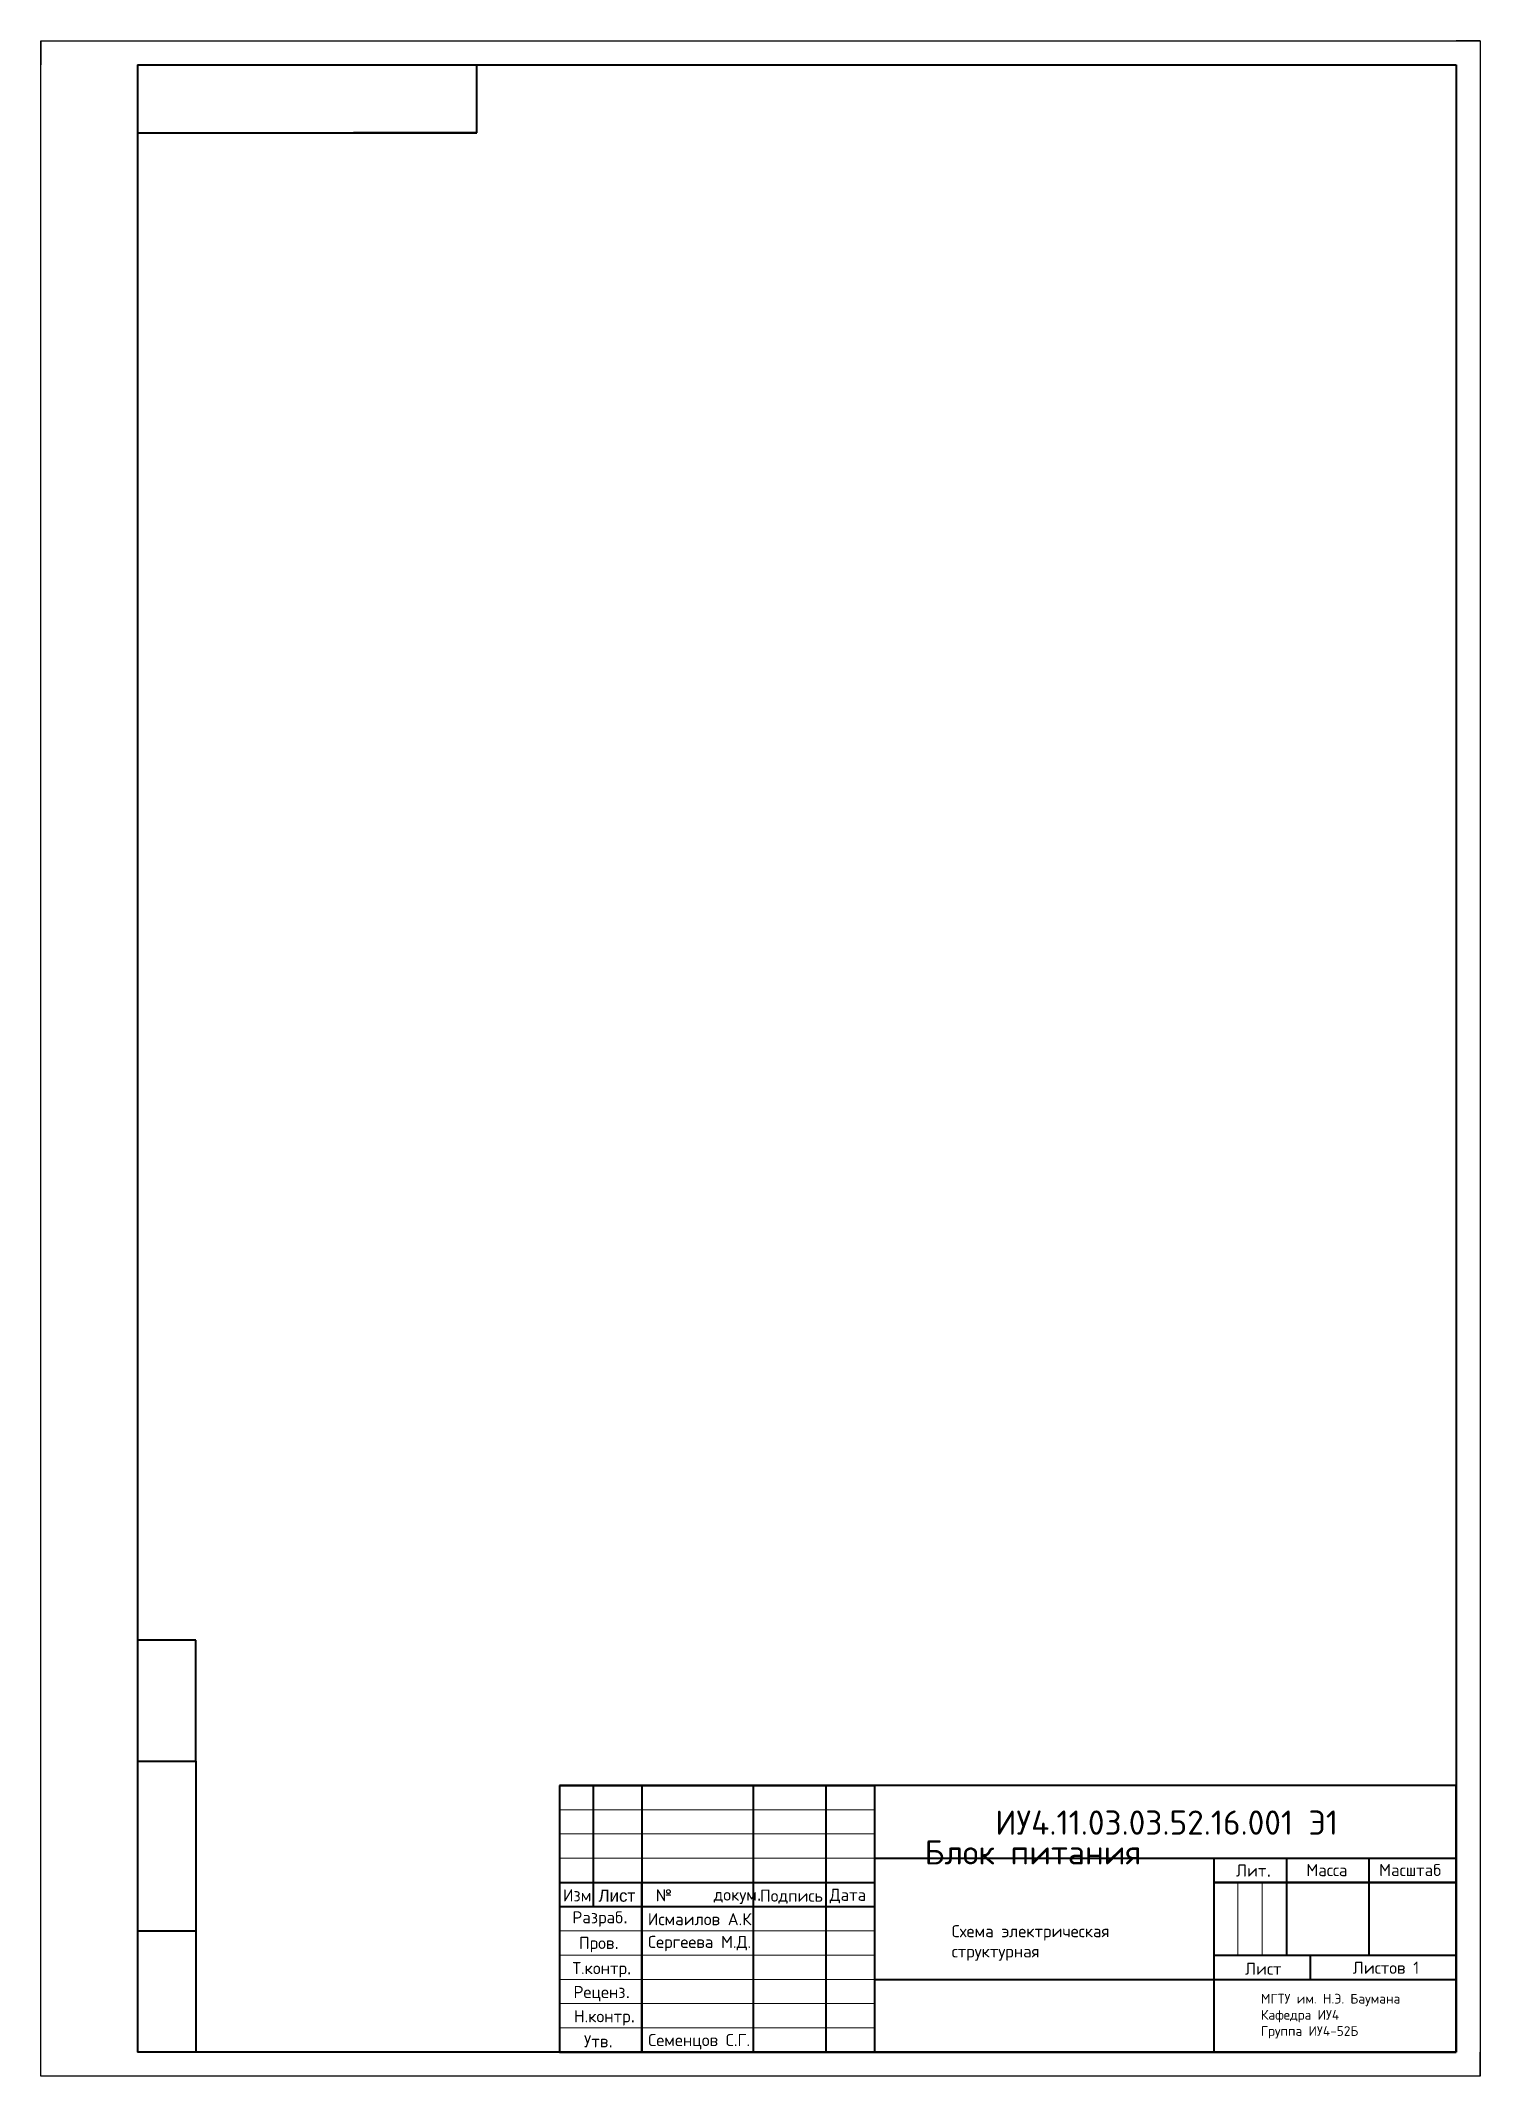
# Model space of a CAD drawing. Header units: millimetres. Extents: x 1854 to 5850, y 2155 to 2814.
# Drawn here: x 4203 to 4500, y 2155 to 2575 of the extents above; entities that cross this region are included whole.
import ezdxf

# ---------------------------------------------------------------- set-up
doc = ezdxf.new("R2010")
doc.units = ezdxf.units.MM
doc.layers.add('border', color=7, linetype='Continuous', lineweight=20)
doc.styles.get("Standard").update_dxf_attribs({"font": 'arial.ttf'})

msp = doc.modelspace()

# ---------------------------------------------------------------- texts
at = {"attachment_point": 1}
for s, width, gutter_width, heights, insert, char_height in [('\\pxt3;{\\fISOCPEUR|b0|i0|c204|p34;                              \\P                  \\H2.5x;ИУ\\fISOCPEUR|b0|i0|c0|p34;4.11.03.03.52.16.001 \\fISOCPEUR|b0|i0|c204|p34;Э\\fISOCPEUR|b0|i0|c0|p34;1}', 116.9335, 66.06, [12.03], (4377.01, 2213.18), 2), ('{\\fISOCPEUR|b0|i0|c204|p34;\\H0.37842x;Блок питания} ', 60, 66.06, [0], (4385.35, 2203.71), 13.2128), ('{\\fISOCPEUR|b0|i0|c204|p34;Изм.}', 2.5, 12.5, [0], (4310.73, 2193.58), 2.5), ('Лист', 5.1962, 12.5, [0], (4318.07, 2193.52), 2.5), ('{\\fISOCPEUR|b0|i0|c204|p34;Подпись}', 5, 12.5, [0], (4351.39, 2193.52), 2.5), ('{\\fISOCPEUR|b0|i0|c204|p34;Схема электрическая \\Pструктурная }', 52.5, 66.06, [0], (4390.94, 2186.19), 2.5), ('{\\fISOCPEUR|b0|i0|c204|p34;Пров}.', 7.5, 12.5, [0], (4314.04, 2183.77), 2.5), ('{\\fISOCPEUR|b0|i0|c204|p34;Лист}', 2.5, 12.5, [0], (4451.46, 2178.45), 2.5), ('{\\fISOCPEUR|b0|i0|c204|p34;Реценз}.', 2.5, 12.5, [0], (4312.92, 2173.64), 2.5), ('{\\fISOCPEUR|b0|i0|c204|p34;МГТУ им\\fISOCPEUR|b0|i0|c0|p34;. \\fISOCPEUR|b0|i0|c204|p34;Н\\fISOCPEUR|b0|i0|c0|p34;.\\fISOCPEUR|b0|i0|c204|p34;Э\\fISOCPEUR|b0|i0|c0|p34;. \\fISOCPEUR|b0|i0|c204|p34;Баумана\\PКафедра ИУ\\fISOCPEUR|b0|i0|c0|p34;4\\P\\fISOCPEUR|b0|i0|c204|p34;Группа ИУ\\fISOCPEUR|b0|i0|c0|p34;4-52\\fISOCPEUR|b0|i0|c204|p34;Б}', 32.5, 66.06, [0], (4454.74, 2172.01), 2)]:
    msp.add_mtext_dynamic_manual_height_columns(s, width=width, gutter_width=gutter_width, heights=heights, dxfattribs=dict(at, insert=insert, char_height=char_height))
at = {"char_height": 2.5, "attachment_point": 1}
for s, insert in [('{\\fISOCPEUR|b0|i0|c204|p34;Лит}.', (4449.6, 2198.71)), ('{\\fISOCPEUR|b0|i0|c0|p34;№}', (4329.89, 2193.6)), ('\\pxi-3,l5,t5;{\\fISOCPEUR|b0|i0|c204|p34;докум}.', (4336.83, 2193.74)), ('{\\fISOCPEUR|b0|i0|c204|p34;Дата}', (4365.77, 2193.7)), ('{\\fISOCPEUR|b0|i0|c204|p34;Разраб}.', (4312.68, 2189.05)), ('{\\fISOCPEUR|b0|i0|c204|p34;Исмаилов А\\fISOCPEUR|b0|i0|c0|p34;.\\fISOCPEUR|b0|i0|c204|p34;К.}', (4328.25, 2188.67)), ('{\\fISOCPEUR|b0|i0|c204|p34;Сергеева М\\fISOCPEUR|b0|i0|c0|p34;.\\fISOCPEUR|b0|i0|c204|p34;Д\\fISOCPEUR|b0|i0|c0|p34;.}', (4328.29, 2183.98)), ('{\\fISOCPEUR|b0|i0|c204|p34;Т\\fISOCPEUR|b0|i0|c0|p34;.\\fISOCPEUR|b0|i0|c204|p34;контр}.', (4312.7, 2178.57)), ('{\\fISOCPEUR|b0|i0|c204|p34;Листов 1 }', (4473.69, 2178.64)), ('{\\fISOCPEUR|b0|i0|c204|p34;Н.контр}.', (4313, 2168.64)), ('{\\fISOCPEUR|b0|i0|c204|p34;Утв}.', (4315.08, 2163.48)), ('{\\fISOCPEUR|b0|i0|c204|p34;Семенцов С\\fISOCPEUR|b0|i0|c0|p34;.\\fISOCPEUR|b0|i0|c204|p34;Г\\fISOCPEUR|b0|i0|c0|p34;.}', (4328.33, 2163.73))]:
    msp.add_mtext(s, dxfattribs=dict(at, insert=insert))
for s, insert, width in [('{\\fISOCPEUR|b0|i0|c204|p34;Масса}', (4464.11, 2198.79), 8.8067), ('{\\fISOCPEUR|b0|i0|c204|p34;Масштаб}', (4479.13, 2198.81), 13.1205)]:
    msp.add_mtext(s, dxfattribs=dict(at, insert=insert, width=width))

# ---------------------------------------------------------------- linework, layer by layer
for p, q in [((4203, 2155), (4203, 2575)), ((4203, 2575), (4500, 2575)), ((4203, 2575), (4223, 2575)), ((4203, 2575), (4203, 2570)), ((4500, 2575), (4495, 2575)), ((4500, 2575), (4500, 2155)), ((4223, 2570), (4223, 2556)), ((4310, 2215), (4317, 2215)), ((4310, 2215), (4317, 2215)), ((4310, 2210), (4310, 2210)), ((4500, 2155), (4500, 2160)), ((4500, 2155), (4203, 2155))]:
    msp.add_line(p, q)
at = {"layer": 'border', "lineweight": 40}
for p, q in [((4223, 2570), (4223, 2160)), ((4223, 2570), (4495, 2570)), ((4293, 2556), (4293, 2570)), ((4495, 2570), (4495, 2160)), ((4223, 2556), (4293, 2556)), ((4293, 2556), (4267.5, 2556)), ((4235, 2245), (4223, 2245)), ((4235, 2220), (4235, 2245)), ((4223, 2220), (4235, 2220)), ((4235, 2220), (4235, 2160)), ((4495, 2215), (4310, 2215)), ((4310, 2215), (4310, 2160)), ((4310, 2215), (4375, 2215)), ((4310, 2215), (4317, 2215)), ((4317, 2215), (4317, 2190)), ((4350, 2215), (4327, 2215)), ((4327, 2215), (4327, 2160)), ((4365, 2215), (4350, 2215)), ((4350, 2215), (4350, 2160)), ((4375, 2215), (4365, 2215)), ((4365, 2215), (4365, 2160)), ((4375, 2215), (4375, 2200)), ((4460, 2215), (4445, 2215)), ((4460, 2215), (4460, 2215)), ((4495, 2215), (4477, 2215)), ((4495, 2160), (4495, 2215)), ((4375, 2200), (4495, 2200)), ((4375, 2200), (4495, 2200)), ((4375, 2200), (4375, 2160)), ((4445, 2200), (4445, 2160)), ((4460, 2200), (4460, 2180)), ((4477, 2200), (4477, 2180)), ((4495, 2200), (4495, 2195)), ((4495, 2200), (4495, 2195)), ((4310, 2195), (4375, 2195)), ((4310, 2195), (4375, 2195)), ((4327, 2160), (4327, 2195)), ((4445, 2195), (4495, 2195)), ((4445, 2195), (4495, 2195)), ((4495, 2195), (4445, 2195)), ((4310, 2190), (4375, 2190)), ((4223, 2185), (4235, 2185)), ((4445, 2180), (4495, 2180)), ((4455, 2180), (4455, 2180)), ((4465, 2175), (4465, 2180)), ((4375, 2175), (4495, 2175)), ((4495, 2160), (4223, 2160)), ((4310, 2160), (4327, 2160)), ((4310, 2160), (4495, 2160)), ((4495, 2160), (4495, 2160))]:
    msp.add_line(p, q, dxfattribs=at)
at = {"layer": 'border', "lineweight": 18}
for p, q in [((4310, 2210), (4375, 2210)), ((4310, 2205), (4375, 2205)), ((4310, 2205), (4375, 2205)), ((4310, 2200), (4375, 2200)), ((4310, 2200), (4373.54, 2200))]:
    msp.add_line(p, q, dxfattribs=at)
at = {"layer": 'border', "lineweight": 20}
for p, q in [((4450, 2195), (4450, 2180)), ((4450, 2180), (4450, 2195)), ((4450, 2195), (4450, 2180)), ((4450, 2180), (4450, 2195)), ((4450, 2195), (4450, 2180)), ((4455, 2195), (4455, 2180)), ((4310, 2190), (4375, 2190)), ((4310, 2185), (4375, 2185)), ((4310, 2185), (4375, 2185)), ((4310, 2180), (4375, 2180)), ((4310, 2180), (4375, 2180)), ((4310, 2175), (4375, 2175)), ((4310, 2175), (4375, 2175)), ((4445, 2175), (4495, 2175)), ((4445, 2175), (4495, 2175)), ((4310, 2170), (4375, 2170)), ((4310, 2170), (4375, 2170)), ((4310, 2165), (4375, 2165)), ((4310, 2165), (4327, 2165)), ((4350, 2165), (4375, 2165))]:
    msp.add_line(p, q, dxfattribs=at)

msp.set_redraw_order([(e.dxf.handle, doc.entitydb.next_handle()) for e in msp.query("TEXT MTEXT ATTDEF DIMENSION ARC_DIMENSION")])  # texts and dimensions are drawn at this point

doc.saveas('drawing.dxf')
